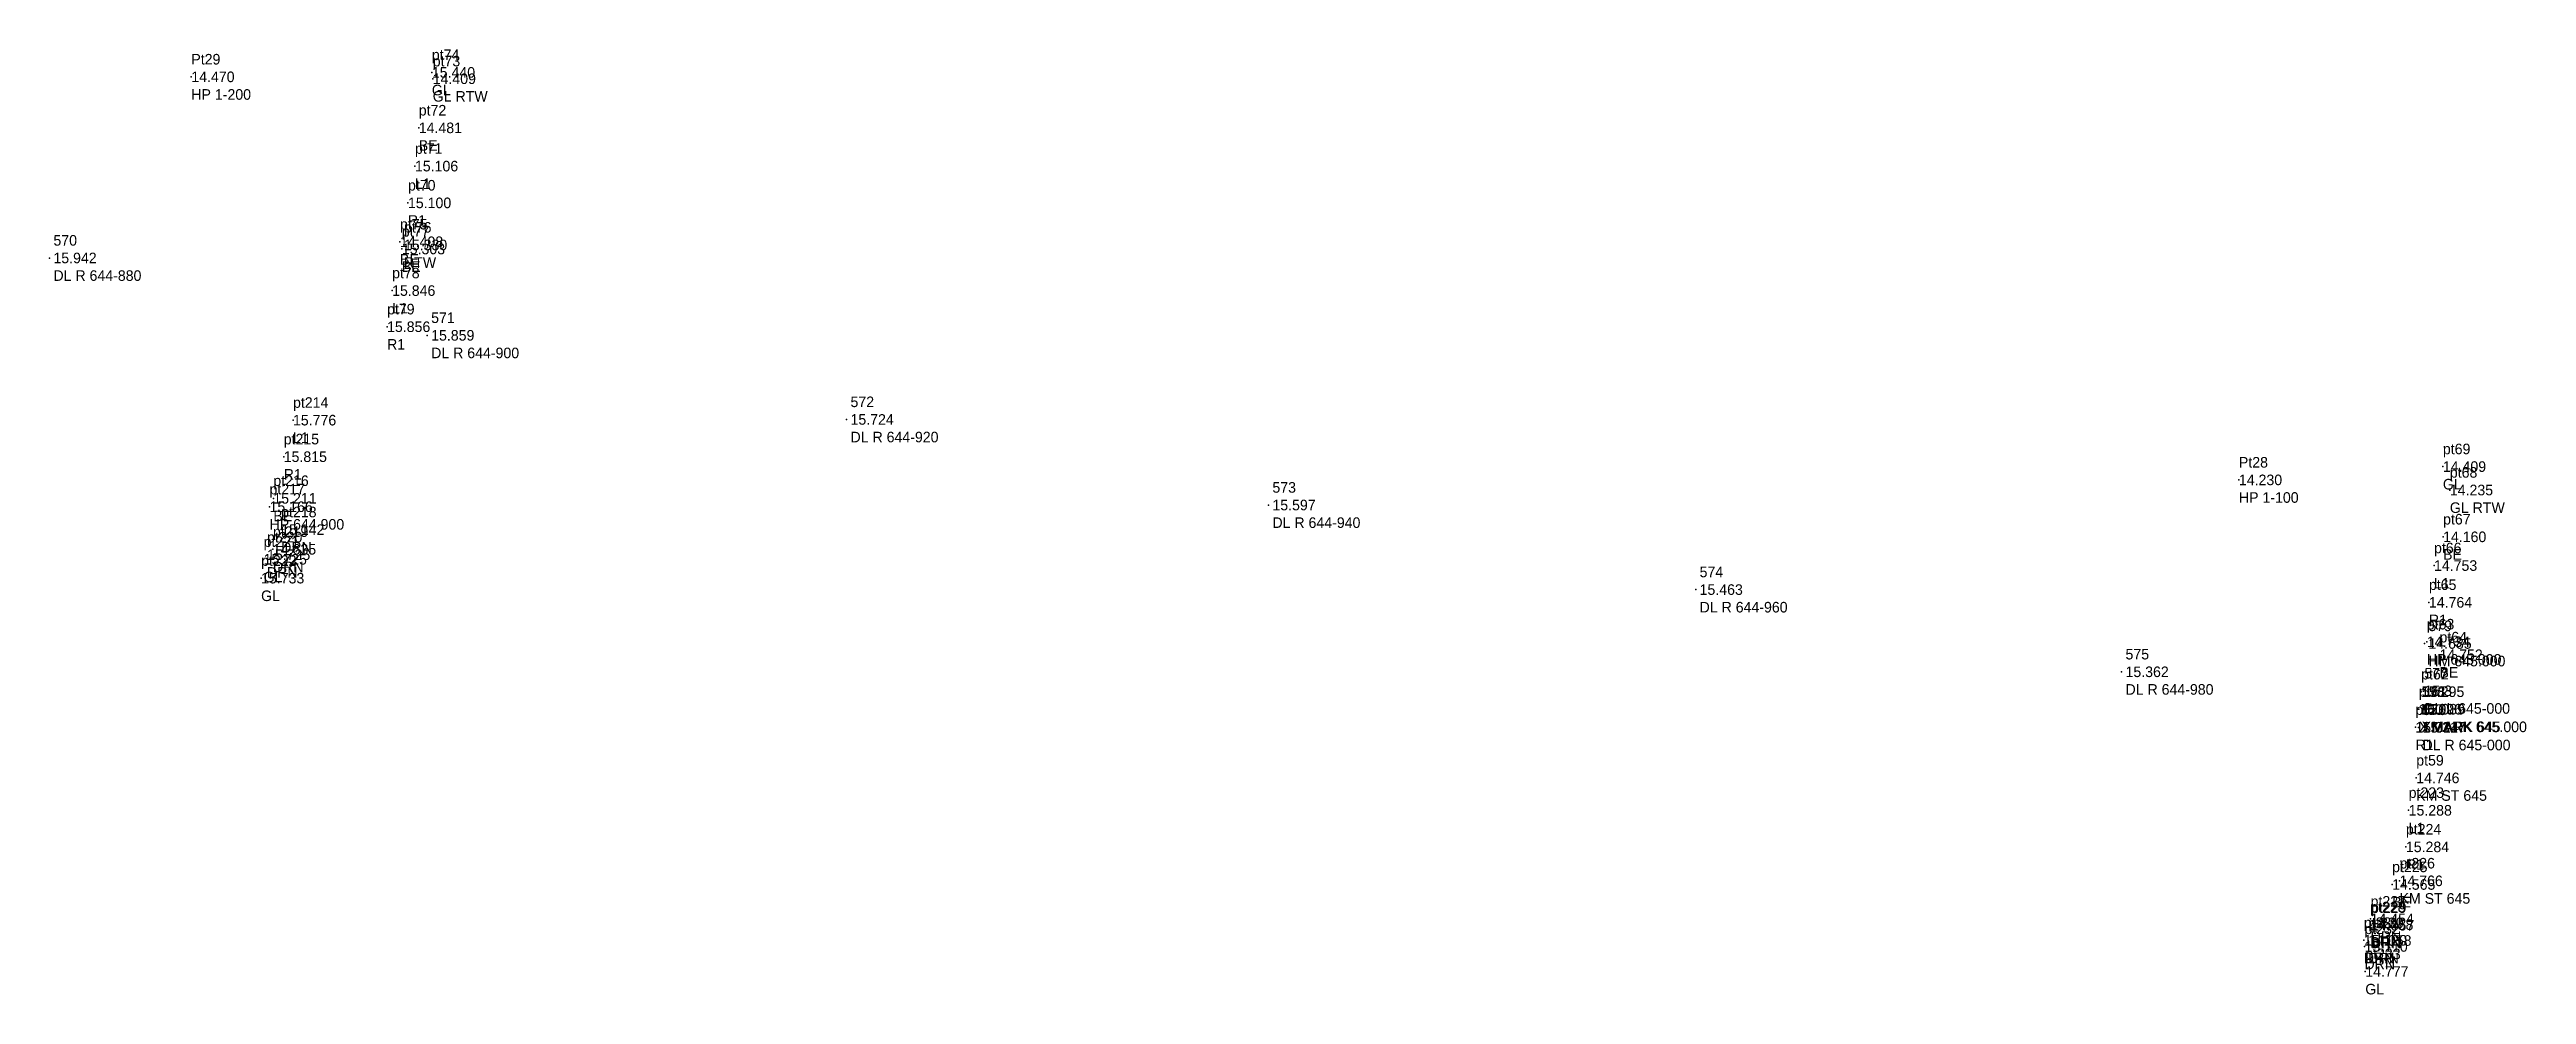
# Model space of a CAD drawing. Header units: metres. Extents: x 169978 to 830021, y 964681 to 1014880.
# Drawn here: x 178465 to 178582.2, y 975441.3 to 975486 of the extents above; entities that cross this region are included whole.
import ezdxf

# ---------------------------------------------------------------- set-up
doc = ezdxf.new("R2010")
doc.units = ezdxf.units.M

msp = doc.modelspace()

# ---------------------------------------------------------------- texts
at = {"layer": 'MDU TO TCNMEJ TO TN CS 644 500 To 645 700 UL & DL_SurveyPoint', "color": 7, "char_height": 0.5, "attachment_point": 4}
for s, insert, width in [('pt74\\P15.440\\PGL', (178483.06, 975484.93, 15.44), 3), ('pt73\\P14.409\\PGL RTW', (178483.1, 975484.63, 14.41), 3.5), ('pt72\\P14.481\\PBE', (178482.44, 975482.31, 14.48), 3), ('pt71\\P15.106\\PL1', (178482.26, 975480.5, 15.11), 3), ('pt70\\P15.100\\PR1', (178481.93, 975478.76, 15.1), 3), ('pt75\\P14.408\\PBE', (178481.55, 975476.92, 14.41), 3), ('pt76\\P15.330\\PRTW', (178481.74, 975476.77, 15.33), 3), ('pt77\\P15.303\\PBE', (178481.64, 975476.58, 15.3), 3), ('pt78\\P15.846\\PL1', (178481.18, 975474.61, 15.85), 3), ('pt79\\P15.856\\PR1', (178480.94, 975472.9, 15.86), 3), ('pt214\\P15.776\\PL1', (178476.49, 975468.48, 15.78), 3), ('pt215\\P15.815\\PR1', (178476.05, 975466.75, 15.81), 3), ('pt69\\P14.409\\PGL', (178578.2, 975466.28, 14.41), 3), ('pt68\\P14.235\\PGL RTW', (178578.53, 975465.17, 14.23), 3.5), ('pt217\\P15.166\\PHP 644 900', (178475.38, 975464.38, 15.17), 5.5), ('pt216\\P15.211\\PBE', (178475.56, 975464.78, 15.21), 3), ('pt218\\P15.142\\PDRN', (178475.93, 975463.3, 15.14), 3), ('pt67\\P14.160\\PBE', (178578.21, 975462.96, 14.16), 3), ('pt221\\P15.725\\PGL', (178475.1, 975461.89, 15.72), 3), ('pt220\\P15.725\\PDRN', (178475.26, 975462.11, 15.72), 3), ('pt219\\P14.635\\PDRN', (178475.54, 975462.37, 14.63), 3), ('pt66\\P14.753\\PL1', (178577.78, 975461.6, 14.75), 3), ('pt222\\P15.733\\PGL', (178474.98, 975461, 15.73), 3), ('pt65\\P14.764\\PR1', (178577.54, 975459.86, 14.76), 3), ('pt63\\P14.734\\PHP 645 000', (178577.44, 975457.99, 14.73), 5.5), ('pt64\\P14.752\\PBE', (178578.04, 975457.38, 14.75), 3), ('pt61\\P15.096\\PX MARK 645', (178577.06, 975454.8, 15.1), 5.5), ('pt62\\P15.295\\PL1', (178577.17, 975455.63, 15.29), 3), ('pt60\\P15.314\\PR1', (178576.9, 975453.95, 15.31), 3), ('pt59\\P14.746\\PKM ST 645', (178576.94, 975451.55, 14.75), 5), ('pt223\\P15.288\\PL1', (178576.58, 975450.02, 15.29), 3), ('pt224\\P15.284\\PR1', (178576.45, 975448.29, 15.28), 3), ('pt225\\P14.565\\PBE', (178575.8, 975446.51, 14.56), 3), ('pt226\\P14.766\\PKM ST 645', (178576.15, 975446.68, 14.77), 5), ('pt228\\P14.458\\PDRN', (178574.76, 975444.61, 14.46), 3), ('pt227\\P14.454\\PDRN', (178574.78, 975444.88, 14.45), 3), ('pt229\\P14.067\\PDRN', (178574.8, 975444.58, 14.07), 3), ('pt231\\P15.120\\PDRN', (178574.46, 975443.87, 15.12), 3), ('pt232\\P15.110\\PDRN', (178574.49, 975443.58, 15.11), 3), ('pt230\\P14.058\\PDRN', (178574.67, 975443.86, 14.06), 3), ('pt233\\P14.777\\PGL', (178574.53, 975442.39, 14.78), 3)]:
    msp.add_mtext(s, dxfattribs=dict(at, insert=insert, width=width))
at = {"layer": 'MDU TO TN 3MVN TOMLMR  CH 0-400 TO 5-800_SurveyPoint', "color": 7, "char_height": 0.5, "width": 4.5, "attachment_point": 4}
for s, insert in [('Pt29\\P14.470\\PHP 1-200', (178471.68, 975484.72, 14.47)), ('Pt28\\P14.230\\PHP 1-100', (178568.55, 975465.65, 14.23))]:
    msp.add_mtext(s, dxfattribs=dict(at, insert=insert))
at = {"layer": 'MEJ TO TN CH635-600 TOCH647-200_Survey', "char_height": 0.5, "attachment_point": 4}
for s, insert, width in [(' 570\\P 15.942\\P DL R 644-880', (178464.97, 975476.15, 15.94), 6.5), (' 571\\P 15.859\\P DL R 644-900', (178482.84, 975472.49, 15.86), 6.5), (' 572\\P 15.724\\P DL R 644-920', (178502.68, 975468.51, 15.72), 6.5), (' 573\\P 15.597\\P DL R 644-940', (178522.64, 975464.46, 15.6), 6.5), (' 574\\P 15.463\\P DL R 644-960', (178542.85, 975460.46, 15.46), 6.5), (' 579\\P 14.685\\P HM 645.000', (178577.33, 975457.91, 14.68), 5.5), (' 575\\P 15.362\\P DL R 644-980', (178563, 975456.57, 15.36), 6.5), (' 577\\P 15.3\\P DL L 645-000', (178577.14, 975455.67, 15.3), 6.5), (' 578\\P 15.089\\P XMARK 645.000', (178577.01, 975454.8, 15.09), 7), (' 576\\P 15.317\\P DL R 645-000', (178577.05, 975453.94, 15.32), 6.5)]:
    msp.add_mtext(s, dxfattribs=dict(at, insert=insert, width=width))

# ---------------------------------------------------------------- linework, layer by layer
at = {"layer": 'MDU TO TCNMEJ TO TN CS 644 500 To 645 700 UL & DL_SurveyPoint'}
for p in [(178483.06, 975484.93, 15.44), (178483.1, 975484.63, 14.41), (178482.44, 975482.31, 14.48), (178482.26, 975480.5, 15.11), (178481.93, 975478.76, 15.1), (178481.55, 975476.92, 14.41), (178481.74, 975476.77, 15.33), (178481.64, 975476.58, 15.3), (178481.18, 975474.61, 15.85), (178480.94, 975472.9, 15.86), (178476.49, 975468.48, 15.78), (178476.05, 975466.75, 15.81), (178578.2, 975466.28, 14.41), (178578.53, 975465.17, 14.23), (178475.38, 975464.38, 15.17), (178475.56, 975464.78, 15.21), (178475.93, 975463.3, 15.14), (178578.21, 975462.96, 14.16), (178475.1, 975461.89, 15.72), (178475.26, 975462.11, 15.72), (178475.54, 975462.37, 14.63), (178577.78, 975461.6, 14.75), (178474.98, 975461, 15.73), (178577.54, 975459.86, 14.76), (178577.44, 975457.99, 14.73), (178578.04, 975457.38, 14.75), (178577.17, 975455.63, 15.29), (178577.06, 975454.8, 15.1), (178576.9, 975453.95, 15.31), (178576.94, 975451.55, 14.75), (178576.58, 975450.02, 15.29), (178576.45, 975448.29, 15.28), (178575.8, 975446.51, 14.56), (178576.15, 975446.68, 14.77), (178574.46, 975443.87, 15.12), (178574.67, 975443.86, 14.06), (178574.76, 975444.61, 14.46), (178574.78, 975444.88, 14.45), (178574.8, 975444.58, 14.07), (178574.49, 975443.58, 15.11), (178574.53, 975442.39, 14.78)]:
    msp.add_point(p, dxfattribs=at)
at = {"layer": 'MDU TO TN 3MVN TOMLMR  CH 0-400 TO 5-800_SurveyPoint'}
for p in [(178471.68, 975484.72, 14.47), (178568.55, 975465.65, 14.23)]:
    msp.add_point(p, dxfattribs=at)
at = {"layer": 'MEJ TO TN CH635-600 TOCH647-200_Survey'}
for p in [(178464.97, 975476.15, 15.94), (178482.84, 975472.49, 15.86), (178502.68, 975468.51, 15.72), (178522.64, 975464.46, 15.6), (178542.85, 975460.46, 15.46), (178577.33, 975457.91, 14.68), (178563, 975456.57, 15.36), (178577.14, 975455.67, 15.3), (178577.01, 975454.8, 15.09), (178577.05, 975453.94, 15.32)]:
    msp.add_point(p, dxfattribs=at)

msp.set_redraw_order([(e.dxf.handle, doc.entitydb.next_handle()) for e in msp.query("TEXT MTEXT ATTDEF DIMENSION ARC_DIMENSION")])  # texts and dimensions are drawn at this point

doc.saveas('drawing.dxf')
